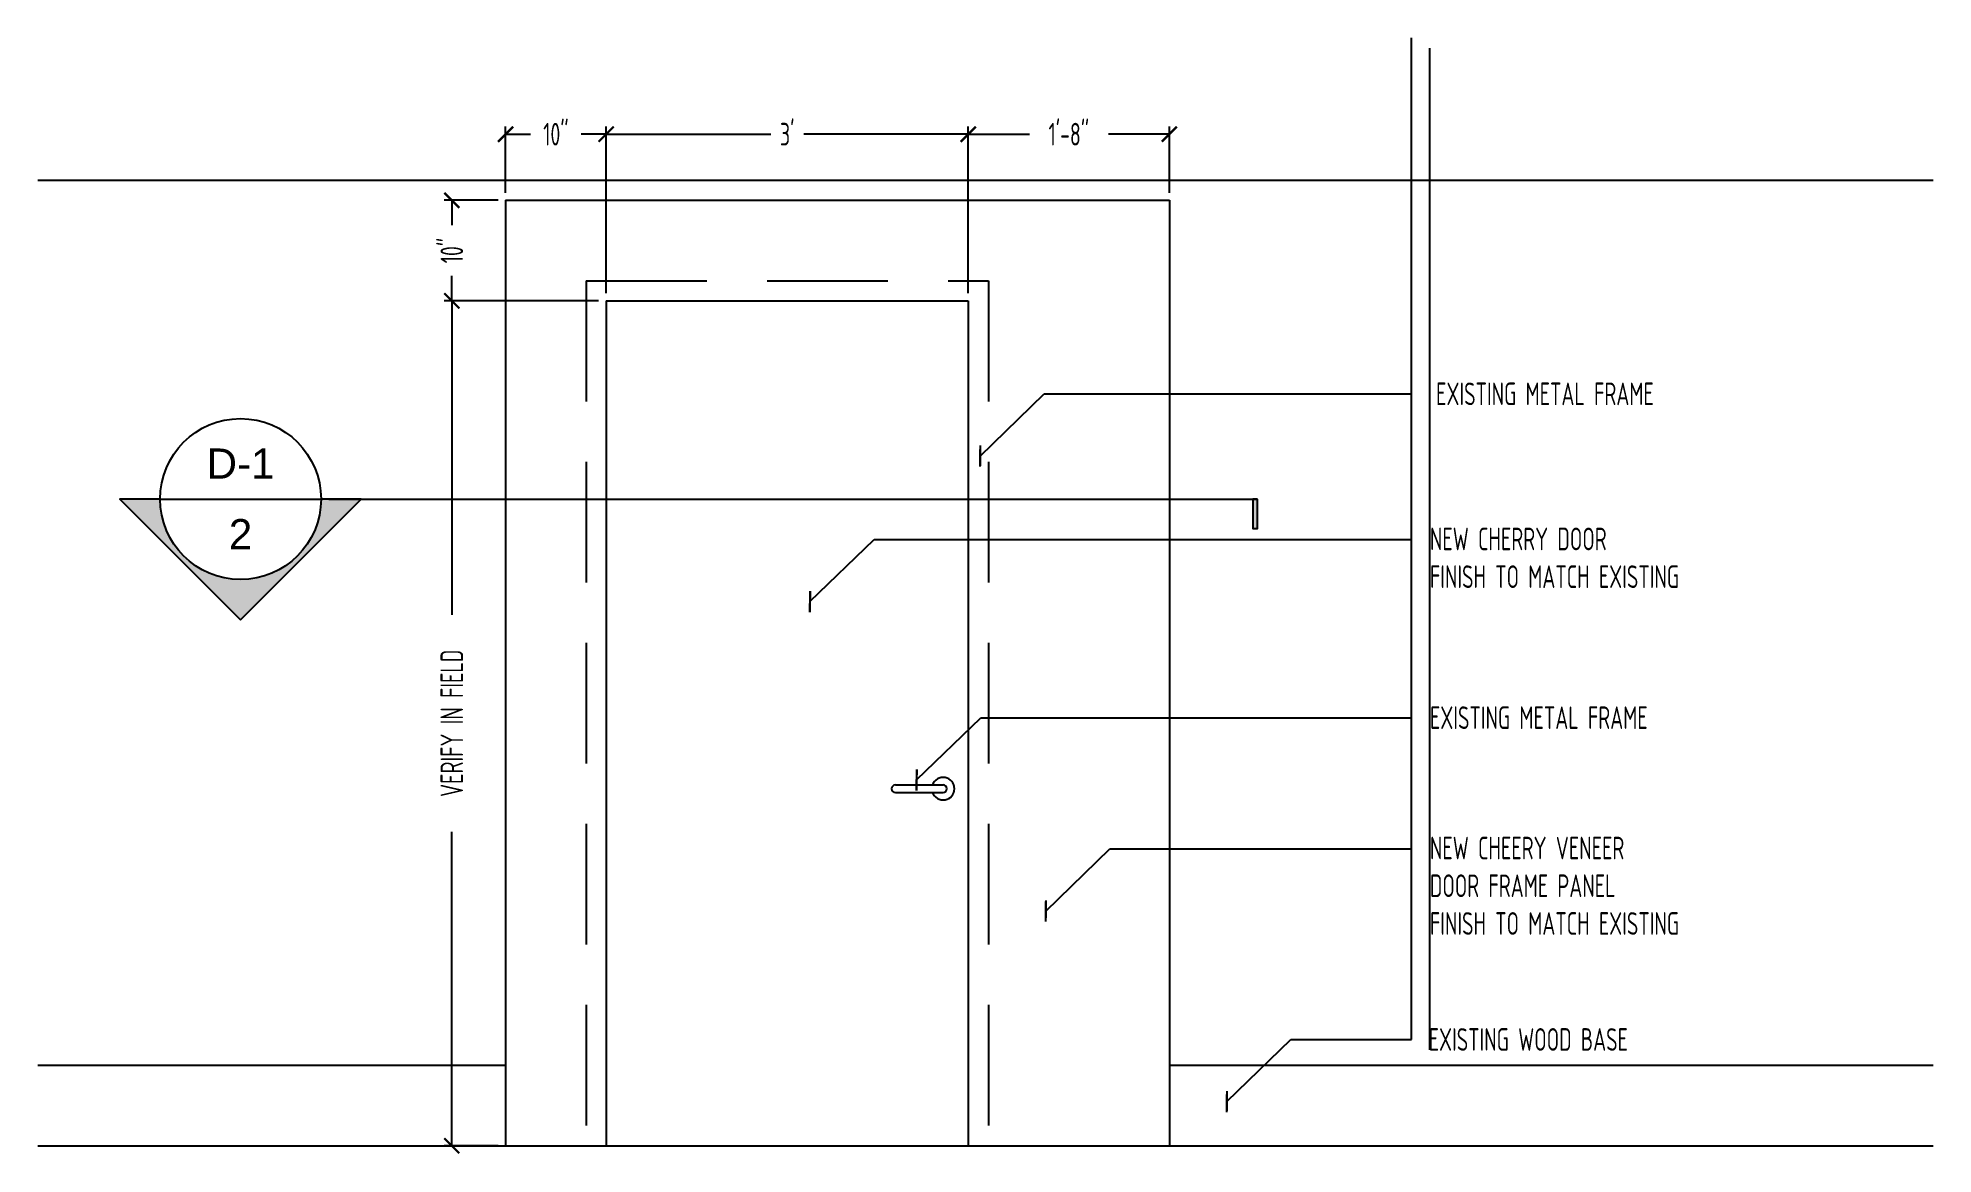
# Model space of a CAD drawing. Header units: inches. Extents: x 271316 to 275987, y 273433 to 275617.
# Drawn here: x 275026.5 to 275215, y 273432.7 to 273543.7 of the extents above; entities that cross this region are included whole.
import ezdxf
from ezdxf.enums import TextEntityAlignment as Align

# ---------------------------------------------------------------- set-up
doc = ezdxf.new("R2010")
doc.units = ezdxf.units.IN
doc.header["$LTSCALE"] = 48
doc.header["$MEASUREMENT"] = 0
doc.header["$PDMODE"] = 3
doc.linetypes.add('DASHED2', pattern=[0.375, 0.25, -0.125])
for name, color, linetype in [('A-ANNO-DIM', 5, 'Continuous'), ('A-ANNO-PS', 4, 'Continuous'), ('A-FLOR-CAGE', 3, 'Continuous'), ('DET-ANNO', 4, 'Continuous'), ('DET-DIM', 5, 'Continuous'), ('DET0', 1, 'Continuous'), ('DET1', 3, 'Continuous'), ('DET2', 13, 'Continuous')]:
    doc.layers.add(name, color=color, linetype=linetype)
doc.styles.add('BLTEXT', font='arial.ttf', dxfattribs={"height": 6})
doc.styles.add('DIM', font='archquik.shx', dxfattribs={"width": 0.75})
doc.dimstyles.new('MJH', dxfattribs={"dimscale": 48, "dimtxt": 0.046875, "dimasz": 0.03125, "dimexe": 0.015625, "dimexo": 0.015625, "dimgap": 0.015625, "dimtad": 0, "dimzin": 0, "dimdsep": 46, "dimlunit": 4, "dimtxsty": 'DIM', "dimblk": 'ARCHTICK', "dimcen": 0.09375, "dimclrd": 5, "dimclre": 5, "dimclrt": 4, "dimadec": 0, "dimazin": 0, "dimtfac": 1, "dimtmove": 2, "dimatfit": 3, "dimldrblk": 'ARCHTICK', "dimfxl": 1, "dimtolj": 1, "dimtzin": 0, "dimarcsym": 0})
doc.dimstyles.new('MJH DETAIL', dxfattribs={"dimscale": 4, "dimtxt": 0.046875, "dimasz": 0.03125, "dimexe": 0.015625, "dimexo": 0.015625, "dimgap": 0.015625, "dimtad": 0, "dimdec": 3, "dimzin": 0, "dimdsep": 46, "dimlunit": 4, "dimtxsty": 'DIM', "dimblk": 'ARCHTICK', "dimcen": 0.09375, "dimclrd": 5, "dimclre": 5, "dimclrt": 4, "dimadec": 0, "dimazin": 0, "dimtfac": 1, "dimtdec": 3, "dimtmove": 2, "dimatfit": 3, "dimldrblk": 'ARCHTICK', "dimfxl": 1, "dimtolj": 1, "dimtzin": 0, "dimarcsym": 0})

msp = doc.modelspace()

# ---------------------------------------------------------------- texts
at = {"layer": 'A-ANNO-PS', "color": 4, "char_height": 2.25, "attachment_point": 4, "style": 'DIM'}
for s, insert in [('{\\Farchquik.shx;EXISTING METAL FRAME}', (275165.536, 273508.2931)), ('{\\Farchquik.shx;NEW CHERRY DOOR\\PFINISH TO MATCH EXISTING}', (275164.9243, 273491.9916)), ('{\\Farchquik.shx;EXISTING METAL FRAME}', (275164.9243, 273476.0976)), ('{\\Farchquik.shx;NEW CHEERY VENEER\\PDOOR FRAME PANEL\\PFINISH TO MATCH EXISTING}', (275164.9243, 273459.3885)), ('{\\Farchquik.shx;EXISTING WOOD BASE}', (275164.7989, 273444.1059))]:
    msp.add_mtext(s, dxfattribs=dict(at, insert=insert))

# ---------------------------------------------------------------- blocks, each defined once
blk = doc.blocks.new('_ArchTick')
at = {"color": 0, "linetype": 'ByBlock', "const_width": 0.15}
blk.add_lwpolyline([(-0.5, -0.5), (0.5, 0.5)], dxfattribs=at)
blk = doc.blocks.new('*D155')
at = {"layer": 'A-FLOR-CAGE', "color": 5, "lineweight": -2, "transparency": 16777216}
for p, q in [((275073.02, 273528.29), (275073.02, 273534.86)), ((275083.02, 273518.29), (275083.02, 273534.86)), ((275073.02, 273534.11), (275075.51, 273534.11)), ((275083.02, 273534.11), (275080.54, 273534.11))]:
    blk.add_line(p, q, dxfattribs=at)
at = {"layer": 'DEFPOINTS', "color": 0, "transparency": 16777216}
for p in [(275083.02, 273534.11), (275073.02, 273527.54), (275083.02, 273517.54)]:
    blk.add_point(p, dxfattribs=at)
at = {"layer": 'A-FLOR-CAGE', "color": 5, "lineweight": -2, "transparency": 16777216, "xscale": 1.5, "yscale": 1.5, "zscale": 1.5, "rotation": 180}
blk.add_blockref('_ArchTick', (275073.02, 273534.11), dxfattribs=at)
at = {"layer": 'A-FLOR-CAGE', "color": 5, "lineweight": -2, "transparency": 16777216, "xscale": 1.5, "yscale": 1.5, "zscale": 1.5}
blk.add_blockref('_ArchTick', (275083.02, 273534.11), dxfattribs=at)
at = {"layer": 'A-FLOR-CAGE', "color": 4, "transparency": 16777216, "insert": (275078.02, 273534.11), "char_height": 2.25, "attachment_point": 5, "style": 'DIM'}
blk.add_mtext('\\A1;10"', dxfattribs=at)
blk = doc.blocks.new('*D156')
at = {"layer": 'A-FLOR-CAGE', "color": 5, "lineweight": -2, "transparency": 16777216}
for p, q in [((275083.02, 273518.29), (275083.02, 273534.86)), ((275119.02, 273518.29), (275119.02, 273534.86)), ((275083.02, 273534.11), (275099.39, 273534.11)), ((275119.02, 273534.11), (275102.66, 273534.11))]:
    blk.add_line(p, q, dxfattribs=at)
at = {"layer": 'DEFPOINTS', "color": 0, "transparency": 16777216}
for p in [(275119.02, 273534.11), (275083.02, 273517.54), (275119.02, 273517.54)]:
    blk.add_point(p, dxfattribs=at)
at = {"layer": 'A-FLOR-CAGE', "color": 5, "lineweight": -2, "transparency": 16777216, "xscale": 1.5, "yscale": 1.5, "zscale": 1.5, "rotation": 180}
blk.add_blockref('_ArchTick', (275083.02, 273534.11), dxfattribs=at)
at = {"layer": 'A-FLOR-CAGE', "color": 5, "lineweight": -2, "transparency": 16777216, "xscale": 1.5, "yscale": 1.5, "zscale": 1.5}
blk.add_blockref('_ArchTick', (275119.02, 273534.11), dxfattribs=at)
at = {"layer": 'A-FLOR-CAGE', "color": 4, "transparency": 16777216, "insert": (275101.02, 273534.11), "char_height": 2.25, "attachment_point": 5, "style": 'DIM'}
blk.add_mtext("\\A1;3'", dxfattribs=at)
blk = doc.blocks.new('*D157')
at = {"layer": 'A-FLOR-CAGE', "color": 5, "lineweight": -2, "transparency": 16777216}
for p, q in [((275119.02, 273518.29), (275119.02, 273534.86)), ((275139.02, 273528.29), (275139.02, 273534.86)), ((275119.02, 273534.11), (275125.1, 273534.11)), ((275139.02, 273534.11), (275132.95, 273534.11))]:
    blk.add_line(p, q, dxfattribs=at)
at = {"layer": 'DEFPOINTS', "color": 0, "transparency": 16777216}
for p in [(275139.02, 273534.11), (275139.02, 273527.54), (275119.02, 273517.54)]:
    blk.add_point(p, dxfattribs=at)
at = {"layer": 'A-FLOR-CAGE', "color": 5, "lineweight": -2, "transparency": 16777216, "xscale": 1.5, "yscale": 1.5, "zscale": 1.5, "rotation": 180}
blk.add_blockref('_ArchTick', (275119.02, 273534.11), dxfattribs=at)
at = {"layer": 'A-FLOR-CAGE', "color": 5, "lineweight": -2, "transparency": 16777216, "xscale": 1.5, "yscale": 1.5, "zscale": 1.5}
blk.add_blockref('_ArchTick', (275139.02, 273534.11), dxfattribs=at)
at = {"layer": 'A-FLOR-CAGE', "color": 4, "transparency": 16777216, "insert": (275129.02, 273534.11), "char_height": 2.25, "attachment_point": 5, "style": 'DIM'}
blk.add_mtext('\\A1;1\'-8"', dxfattribs=at)
blk = doc.blocks.new('*D158')
at = {"layer": 'DEFPOINTS', "color": 0, "transparency": 16777216}
for p in [(275067.67, 273517.54), (275083.02, 273517.54), (275073.02, 273433.54)]:
    blk.add_point(p, dxfattribs=at)
at = {"layer": 'DET-DIM', "color": 5, "lineweight": -2, "transparency": 16777216}
for p, q in [((275082.27, 273517.54), (275066.92, 273517.54)), ((275067.67, 273517.54), (275067.67, 273486.34)), ((275067.67, 273433.54), (275067.67, 273464.75)), ((275072.27, 273433.54), (275066.92, 273433.54))]:
    blk.add_line(p, q, dxfattribs=at)
at = {"layer": 'DET-DIM', "color": 5, "lineweight": -2, "transparency": 16777216, "xscale": 1.5, "yscale": 1.5, "zscale": 1.5}
for p, rotation in [((275067.67, 273517.54), 90), ((275067.67, 273433.54), 270)]:
    blk.add_blockref('_ArchTick', p, dxfattribs=dict(at, rotation=rotation))
at = {"layer": 'DET-DIM', "color": 4, "transparency": 16777216, "insert": (275067.67, 273475.54), "char_height": 2.25, "attachment_point": 5, "rotation": 90, "style": 'DIM'}
blk.add_mtext('\\A1;VERIFY IN FIELD', dxfattribs=at)
blk = doc.blocks.new('*D159')
at = {"layer": 'A-FLOR-CAGE', "color": 5, "lineweight": -2, "transparency": 16777216}
for p, q in [((275072.27, 273527.54), (275066.92, 273527.54)), ((275067.67, 273527.54), (275067.67, 273525.06)), ((275067.67, 273517.54), (275067.67, 273520.02)), ((275082.27, 273517.54), (275066.92, 273517.54))]:
    blk.add_line(p, q, dxfattribs=at)
at = {"layer": 'DEFPOINTS', "color": 0, "transparency": 16777216}
for p in [(275067.67, 273527.54), (275073.02, 273527.54), (275083.02, 273517.54)]:
    blk.add_point(p, dxfattribs=at)
at = {"layer": 'A-FLOR-CAGE', "color": 5, "lineweight": -2, "transparency": 16777216, "xscale": 1.5, "yscale": 1.5, "zscale": 1.5}
for p, rotation in [((275067.67, 273527.54), 90), ((275067.67, 273517.54), 270)]:
    blk.add_blockref('_ArchTick', p, dxfattribs=dict(at, rotation=rotation))
at = {"layer": 'A-FLOR-CAGE', "color": 4, "transparency": 16777216, "insert": (275067.67, 273522.54), "char_height": 2.25, "attachment_point": 5, "rotation": 90, "style": 'DIM'}
blk.add_mtext('\\A1;10"', dxfattribs=at)
blk = doc.blocks.new('elevation tag')
at = {"linetype": 'Continuous'}
blk.add_line((-8, 0), (8, 0), dxfattribs=at)
blk.add_circle((0, 0), 8, dxfattribs=at)
at = {"linetype": 'Continuous', "style": 'BLTEXT'}
for tag, p in [('PAGENUM', (0, 3.53)), ('NUMBER', (0, -3.49))]:
    blk.add_attdef(tag, text='', height=3, dxfattribs=at).set_placement(p, align=Align.MIDDLE_CENTER)
blk = doc.blocks.new('elevation tag arrow')
at = {"linetype": 'Continuous'}
blk.add_hatch(color=256, dxfattribs=at).paths.add_polyline_path([(8, 0), (12, 0), (0, 12), (-12, 0), (-8, 0, -1)])
at = {"linetype": 'Continuous', "flags": 128}
blk.add_lwpolyline([(0, 12), (-12, 0), (-8, 0, -1), (8, 0), (12, 0)], format="xyb", close=True, dxfattribs=at)

# ---------------------------------------------------------------- dimensions: what is measured, and where the dimension line sits
at = {"layer": 'A-FLOR-CAGE'}
for base, p1, p2, picture, middle in [((275083.0238, 273534.1057), (275073.0238, 273527.542), (275083.0238, 273517.542), '*D155', (275078.0238, 273534.1057)), ((275119.0238, 273534.1057), (275083.0238, 273517.542), (275119.0238, 273517.542), '*D156', (275101.0238, 273534.1057)), ((275139.0238, 273534.1057), (275119.0238, 273517.542), (275139.0238, 273527.542), '*D157', (275129.0238, 273534.1057))]:
    dim = msp.add_linear_dim(base=base, p1=p1, p2=p2, dimstyle='MJH DETAIL', override={"dimscale": 48}, dxfattribs=at)
    dim.commit()
    dim.dimension.update_dxf_attribs({"geometry": picture, "text_midpoint": middle})
dim = msp.add_linear_dim(base=(275067.665, 273527.542), p1=(275083.0238, 273517.542), p2=(275073.0238, 273527.542), angle=90, dimstyle='MJH DETAIL', override={"dimscale": 48}, dxfattribs=at)
dim.commit()
dim.dimension.update_dxf_attribs({"geometry": '*D159', "text_midpoint": (275067.665, 273522.542)})
at = {"layer": 'DET-DIM'}
dim = msp.add_linear_dim(base=(275067.665, 273517.542), p1=(275073.0238, 273433.542), p2=(275083.0238, 273517.542), angle=90, text='VERIFY IN FIELD', dimstyle='MJH DETAIL', override={"dimscale": 48}, dxfattribs=at)
dim.commit()
dim.dimension.update_dxf_attribs({"geometry": '*D158', "text_midpoint": (275067.665, 273475.542)})

# ---------------------------------------------------------------- hatches: boundary and pattern name
at = {"layer": 'DET-ANNO'}
msp.add_hatch(color=256, dxfattribs=at).paths.add_polyline_path([(275147.7969, 273497.8349), (275147.317, 273497.8349), (275147.317, 273494.9026), (275147.7969, 273494.9026)])

# ---------------------------------------------------------------- linework, layer by layer
at = {"layer": 'DEFPOINTS'}
for p, q in [((275163.0892, 273444.1059), (275163.0892, 273543.6828)), ((275164.9243, 273443.087), (275164.9243, 273542.664))]:
    msp.add_line(p, q, dxfattribs=at)
at = {"layer": 'DET-ANNO'}
msp.add_line((275055.4311, 273497.8349), (275147.7969, 273497.8349), dxfattribs=at)
msp.add_lwpolyline([(275147.7969, 273497.8349), (275147.317, 273497.8349), (275147.317, 273494.9026), (275147.7969, 273494.9026)], close=True, dxfattribs=at)
at = {"layer": 'DET0'}
for p, q in [((275111.7738, 273469.417), (275116.5238, 273469.417)), ((275111.7738, 273468.667), (275116.5238, 273468.667)), ((275026.5145, 273441.542), (275073.0238, 273441.542)), ((275139.0238, 273441.542), (275214.9574, 273441.542))]:
    msp.add_line(p, q, dxfattribs=at)
for centre, radius, start, end in [((275111.7738, 273469.042), 0.375, 90, 270), ((275116.5238, 273469.042), 1.125, 199.471221, 160.528779), ((275116.5238, 273469.042), 0.375, 270, 90)]:
    msp.add_arc(centre, radius, start, end, dxfattribs=at)
at = {"layer": 'DET1'}
for p, q in [((275073.0238, 273527.542), (275073.0238, 273433.542)), ((275073.0238, 273527.542), (275139.0238, 273527.542)), ((275139.0238, 273527.542), (275139.0238, 273433.542)), ((275083.0238, 273517.542), (275083.0238, 273433.542)), ((275083.0238, 273517.542), (275119.0238, 273517.542)), ((275119.0238, 273517.542), (275119.0238, 273433.542))]:
    msp.add_line(p, q, dxfattribs=at)
at = {"layer": 'DET1', "linetype": 'DASHED2'}
for p, q in [((275081.0238, 273519.542), (275081.0238, 273433.542)), ((275081.0238, 273519.542), (275121.0238, 273519.542)), ((275121.0238, 273519.542), (275121.0238, 273433.542))]:
    msp.add_line(p, q, dxfattribs=at)
at = {"layer": 'DET2'}
for p, q in [((275026.5145, 273529.542), (275214.9574, 273529.542)), ((275026.5145, 273433.542), (275214.9574, 273433.542))]:
    msp.add_line(p, q, dxfattribs=at)

# ---------------------------------------------------------------- block references
at = {"layer": 'DET-ANNO'}
msp.add_blockref('elevation tag', (275046.6635, 273497.8349), dxfattribs=at).add_auto_attribs({'PAGENUM': 'D-1', 'NUMBER': '2'})
at = {"layer": 'DET-ANNO', "rotation": 180}
msp.add_blockref('elevation tag arrow', (275046.6635, 273497.8349), dxfattribs=at)

msp.set_redraw_order([(e.dxf.handle, doc.entitydb.next_handle()) for e in msp.query("TEXT MTEXT ATTDEF DIMENSION ARC_DIMENSION")])  # texts and dimensions are drawn at this point

# ---------------------------------------------------------------- leaders
at = {"layer": 'A-ANNO-DIM'}
for points in [[(275120.2082, 273502.114), (275126.5856, 273508.2931), (275163.0892, 273508.2931)], [(275103.2847, 273487.6464), (275109.6621, 273493.8255), (275163.0892, 273493.8255)], [(275113.8874, 273469.9185), (275120.2648, 273476.0976), (275163.0892, 273476.0976)], [(275126.7329, 273456.8773), (275133.1104, 273463.0564), (275163.0892, 273463.0564)], [(275144.7337, 273437.9268), (275151.1111, 273444.1059), (275163.0892, 273444.1059)]]:
    msp.add_leader(points, dimstyle='MJH', dxfattribs=at)

doc.saveas('drawing.dxf')
